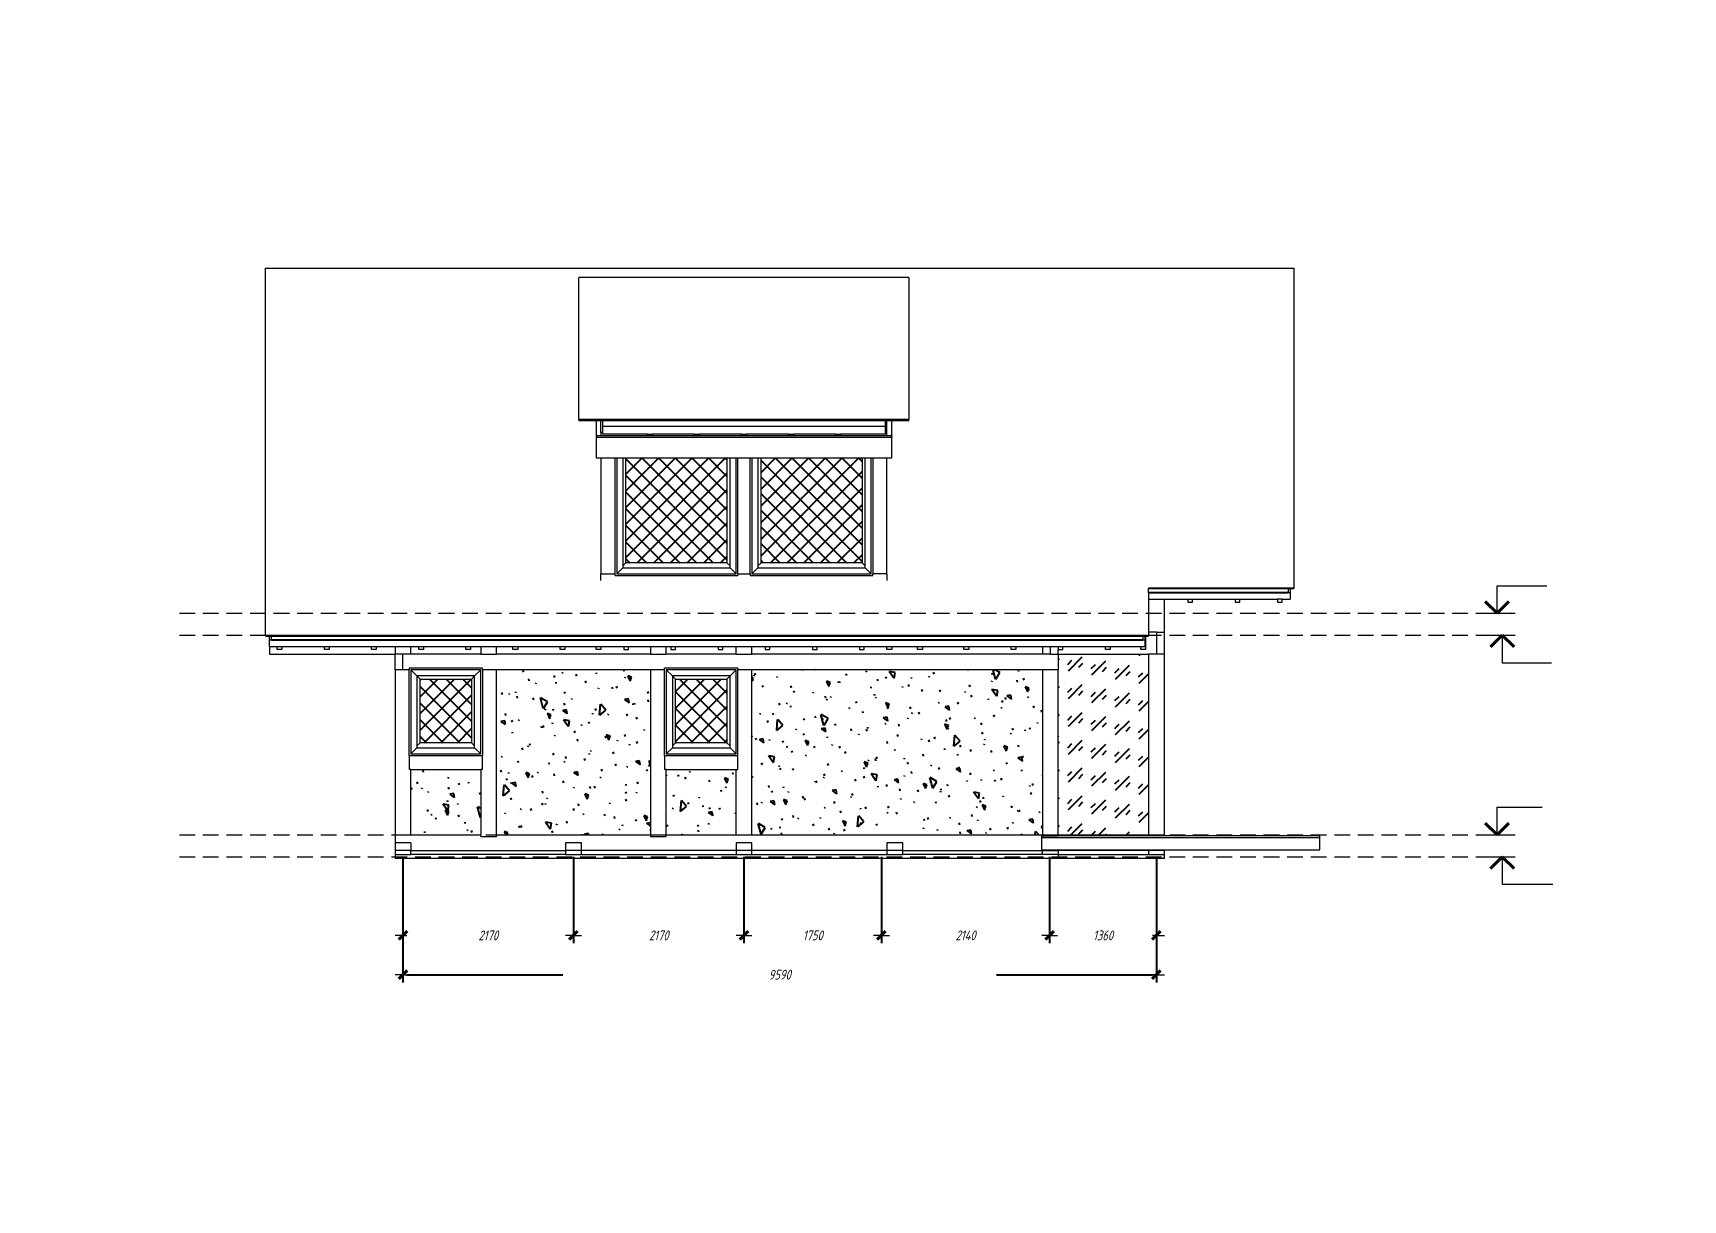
# Model space of a CAD drawing. Header units: millimetres. Extents: x 0 to 6720, y 0 to 297.
# Drawn here: x 2940 to 3360, y 0 to 297 of the extents above; entities that cross this region are included whole.
import ezdxf

# ---------------------------------------------------------------- set-up
doc = ezdxf.new("R2010")
doc.units = ezdxf.units.MM
for name, pattern in [('K5LT32768', [0]), ('K5LT_BASIC', [0]), ('K5LT_DASHED', [6, 4, -2]), ('K5LT_THIN', [0])]:
    doc.linetypes.add(name, pattern=pattern)
doc.layers.add('Системный слой', color=7, linetype='Continuous')
doc.styles.add('KDIMTEXTSTYLE', font='GOST_AU.SHX', dxfattribs={"width": 0.96, "oblique": 15, "height": 5})
doc.styles.add('KTEXTSTYLE', font='GOST_AU.SHX', dxfattribs={"width": 0.96, "height": 5})
doc.dimstyles.new('KDIMSTYLE (0.02)', dxfattribs={"dimtxt": 5, "dimasz": 1, "dimexe": 2, "dimexo": 0, "dimgap": 1, "dimtad": 1, "dimlfac": 50, "dimtxsty": 'KDIMTEXTSTYLE', "dimsah": 1, "dimcen": 0, "dimdle": 1, "dimadec": 0, "dimazin": 0, "dimtfac": 0.667, "dimtmove": 0, "dimatfit": 3, "dimfxl": 0, "dimtvp": 1, "dimtolj": 1, "dimtzin": 0, "dimarcsym": 0})

msp = doc.modelspace()

# ---------------------------------------------------------------- blocks, each defined once
blk = doc.blocks.new('U60')
at = {"layer": 'Системный слой', "color": 7, "linetype": 'K5LT32768', "lineweight": 18}
for p, q in [((2999.18, 237.18), (3260.98, 237.18)), ((2999.18, 143.69), (2999.18, 237.18)), ((3260.98, 237.18), (3260.98, 155.75)), ((3162.98, 234.78), (3078.98, 234.78)), ((3078.98, 198.7), (3078.98, 234.78)), ((3162.98, 234.78), (3162.98, 198.7)), ((3078.98, 198.7), (3162.98, 198.7)), ((3078.98, 198.7), (3078.98, 198.51)), ((3083.38, 198.51), (3078.98, 198.51)), ((3078.98, 198.51), (3078.98, 198.31)), ((3083.38, 198.31), (3078.98, 198.31)), ((3084.58, 198.51), (3083.38, 198.51)), ((3083.38, 198.31), (3083.38, 194.5)), ((3084.58, 198.31), (3083.38, 198.31)), ((3157.38, 198.51), (3084.58, 198.51)), ((3084.98, 198.31), (3084.58, 198.31)), ((3084.58, 195.34), (3084.58, 198.31)), ((3084.98, 198.31), (3084.98, 196.96)), ((3156.98, 198.31), (3084.98, 198.31)), ((3156.98, 196.96), (3156.98, 198.31)), ((3157.38, 198.31), (3156.98, 198.31)), ((3158.58, 198.51), (3157.38, 198.51)), ((3157.38, 195.34), (3157.38, 198.31)), ((3158.58, 198.31), (3157.38, 198.31)), ((3162.98, 198.51), (3158.58, 198.51)), ((3158.58, 194.5), (3158.58, 198.31)), ((3162.98, 198.31), (3158.58, 198.31)), ((3162.98, 198.51), (3162.98, 198.7)), ((3162.98, 198.31), (3162.98, 198.51)), ((3084.58, 194.5), (3083.38, 194.5)), ((3083.38, 194.5), (3083.38, 194.17)), ((3083.38, 194.17), (3158.58, 194.17)), ((3083.38, 194.17), (3083.38, 188.79)), ((3084.98, 195.34), (3084.58, 195.34)), ((3084.58, 195.34), (3084.58, 194.5)), ((3096.38, 194.5), (3084.58, 194.5)), ((3084.98, 196.96), (3156.98, 196.96)), ((3084.98, 196.96), (3084.98, 196.86)), ((3156.98, 196.86), (3084.98, 196.86)), ((3084.98, 196.86), (3084.98, 195.34)), ((3084.98, 195.34), (3084.98, 194.94)), ((3096.38, 194.94), (3084.98, 194.94)), ((3096.38, 194.5), (3096.38, 194.94)), ((3096.38, 194.94), (3097.58, 194.94)), ((3097.58, 194.5), (3096.38, 194.5)), ((3097.58, 194.94), (3097.58, 194.5)), ((3108.38, 194.94), (3097.58, 194.94)), ((3108.38, 194.5), (3097.58, 194.5)), ((3108.38, 194.5), (3108.38, 194.94)), ((3108.38, 194.94), (3109.58, 194.94)), ((3109.58, 194.5), (3108.38, 194.5)), ((3109.58, 194.94), (3109.58, 194.5)), ((3120.38, 194.94), (3109.58, 194.94)), ((3120.38, 194.5), (3109.58, 194.5)), ((3120.38, 194.5), (3120.38, 194.94)), ((3120.38, 194.94), (3121.58, 194.94)), ((3121.58, 194.5), (3120.38, 194.5)), ((3121.58, 194.94), (3121.58, 194.5)), ((3132.38, 194.94), (3121.58, 194.94)), ((3132.38, 194.5), (3121.58, 194.5)), ((3132.38, 194.5), (3132.38, 194.94)), ((3132.38, 194.94), (3133.58, 194.94)), ((3133.58, 194.5), (3132.38, 194.5)), ((3133.58, 194.94), (3133.58, 194.5)), ((3144.38, 194.94), (3133.58, 194.94)), ((3144.38, 194.5), (3133.58, 194.5)), ((3144.38, 194.5), (3144.38, 194.94)), ((3144.38, 194.94), (3145.58, 194.94)), ((3145.58, 194.5), (3144.38, 194.5)), ((3145.58, 194.94), (3145.58, 194.5)), ((3156.98, 194.94), (3145.58, 194.94)), ((3157.38, 194.5), (3145.58, 194.5)), ((3156.98, 196.86), (3156.98, 196.96)), ((3156.98, 195.34), (3156.98, 196.86)), ((3157.38, 195.34), (3156.98, 195.34)), ((3156.98, 194.94), (3156.98, 195.34)), ((3157.38, 194.5), (3157.38, 195.34)), ((3158.58, 194.5), (3157.38, 194.5)), ((3158.58, 194.5), (3158.58, 194.17)), ((3158.58, 188.79), (3158.58, 194.17)), ((3084.58, 188.79), (3083.38, 188.79)), ((3088.18, 188.79), (3084.58, 188.79)), ((3084.58, 188.79), (3084.58, 159.34)), ((3088.18, 159.34), (3088.18, 188.79)), ((3088.58, 188.79), (3088.18, 188.79)), ((3088.58, 188.79), (3088.58, 159.34)), ((3090.14, 188.79), (3088.58, 188.79)), ((3090.14, 188.79), (3090.14, 161.36)), ((3090.94, 188.79), (3090.14, 188.79)), ((3090.94, 162.16), (3090.94, 188.79)), ((3116.62, 188.79), (3090.94, 188.79)), ((3116.62, 188.79), (3116.62, 162.16)), ((3117.42, 188.79), (3116.62, 188.79)), ((3117.42, 161.36), (3117.42, 188.79)), ((3118.98, 188.79), (3117.42, 188.79)), ((3118.98, 159.34), (3118.98, 188.79)), ((3119.38, 188.79), (3118.98, 188.79)), ((3119.38, 159.34), (3119.38, 188.79)), ((3122.58, 188.79), (3119.38, 188.79)), ((3122.58, 159.34), (3122.58, 188.79)), ((3122.98, 188.79), (3122.58, 188.79)), ((3122.98, 188.79), (3122.98, 159.34)), ((3124.54, 188.79), (3122.98, 188.79)), ((3124.54, 188.79), (3124.54, 161.36)), ((3125.34, 188.79), (3124.54, 188.79)), ((3125.34, 162.16), (3125.34, 188.79)), ((3151.02, 188.79), (3125.34, 188.79)), ((3151.02, 188.79), (3151.02, 162.16)), ((3151.82, 188.79), (3151.02, 188.79)), ((3151.82, 161.36), (3151.82, 188.79)), ((3153.38, 188.79), (3151.82, 188.79)), ((3153.38, 159.34), (3153.38, 188.79)), ((3153.78, 188.79), (3153.38, 188.79)), ((3153.78, 188.79), (3153.78, 159.34)), ((3157.38, 188.79), (3153.78, 188.79)), ((3158.58, 188.79), (3157.38, 188.79)), ((3157.38, 159.34), (3157.38, 188.79)), ((3090.14, 160.9), (3088.58, 159.34)), ((3090.14, 161.36), (3090.94, 162.16)), ((3090.14, 161.36), (3090.14, 160.9)), ((3090.14, 160.9), (3117.42, 160.9)), ((3116.62, 162.16), (3090.94, 162.16)), ((3117.42, 161.36), (3116.62, 162.16)), ((3117.42, 160.9), (3117.42, 161.36)), ((3117.42, 160.9), (3118.98, 159.34)), ((3124.54, 160.9), (3122.98, 159.34)), ((3124.54, 161.36), (3125.34, 162.16)), ((3124.54, 161.36), (3124.54, 160.9)), ((3124.54, 160.9), (3151.82, 160.9)), ((3151.02, 162.16), (3125.34, 162.16)), ((3151.82, 161.36), (3151.02, 162.16)), ((3151.82, 160.9), (3151.82, 161.36)), ((3151.82, 160.9), (3153.38, 159.34)), ((3084.58, 157.7), (3084.58, 159.34)), ((3084.58, 159.34), (3088.18, 159.34)), ((3088.18, 158.94), (3088.18, 159.34)), ((3088.18, 158.94), (3119.38, 158.94)), ((3088.58, 159.34), (3118.98, 159.34)), ((3119.38, 159.34), (3122.58, 159.34)), ((3119.38, 159.34), (3119.38, 158.94)), ((3122.58, 159.34), (3122.58, 158.94)), ((3122.58, 158.94), (3153.78, 158.94)), ((3122.98, 159.34), (3153.38, 159.34)), ((3153.78, 158.94), (3153.78, 159.34)), ((3157.38, 159.34), (3153.78, 159.34)), ((3157.38, 159.34), (3157.38, 157.7)), ((3260.98, 155.75), (3223.98, 155.75)), ((3223.98, 155.75), (3223.98, 155.59)), ((3223.98, 155.59), (3259.48, 155.59)), ((3223.98, 154.64), (3223.98, 155.59)), ((3259.48, 155.59), (3259.48, 154.64)), ((3259.48, 155.59), (3259.98, 155.59)), ((3259.98, 155.59), (3259.98, 154.56)), ((3259.98, 155.59), (3260.98, 155.59)), ((3260.98, 155.75), (3260.98, 155.59)), ((3259.48, 154.64), (3223.98, 154.64)), ((3223.98, 154.56), (3223.98, 154.64)), ((3223.98, 154.56), (3223.98, 152.94)), ((3223.98, 154.56), (3259.48, 154.56)), ((3223.98, 152.94), (3223.98, 144.54)), ((3223.98, 152.94), (3227.98, 152.94)), ((3227.98, 144.54), (3227.98, 152.94)), ((3227.98, 152.94), (3233.98, 152.94)), ((3233.98, 152.94), (3235.18, 152.94)), ((3233.98, 152.94), (3233.98, 152.14)), ((3233.98, 152.14), (3235.18, 152.14)), ((3235.18, 152.14), (3235.18, 152.94)), ((3235.18, 152.94), (3245.98, 152.94)), ((3245.98, 152.94), (3247.18, 152.94)), ((3245.98, 152.94), (3245.98, 152.14)), ((3245.98, 152.14), (3247.18, 152.14)), ((3247.18, 152.14), (3247.18, 152.94)), ((3247.18, 152.94), (3256.78, 152.94)), ((3256.78, 152.94), (3256.78, 152.14)), ((3257.98, 152.94), (3256.78, 152.94)), ((3256.78, 152.14), (3257.98, 152.14)), ((3257.98, 152.14), (3257.98, 152.94)), ((3257.98, 152.94), (3259.98, 152.94)), ((3259.48, 154.64), (3259.48, 154.56)), ((3259.98, 154.56), (3259.48, 154.56)), ((3259.98, 154.56), (3259.98, 152.94)), ((2999.18, 143.53), (2999.18, 143.69)), ((3223.98, 143.69), (2999.18, 143.69)), ((2999.18, 143.53), (3000.18, 143.53)), ((3000.18, 142.5), (3000.18, 143.53)), ((3000.18, 143.53), (3000.68, 143.53)), ((3000.68, 142.58), (3000.68, 143.53)), ((3000.68, 143.53), (3222.48, 143.53)), ((3222.48, 143.53), (3222.48, 142.58)), ((3222.48, 143.53), (3222.98, 143.53)), ((3222.98, 143.53), (3222.98, 142.5)), ((3222.98, 143.53), (3223.18, 143.53)), ((3223.18, 143.53), (3223.18, 140.88)), ((3223.18, 143.53), (3223.98, 143.53)), ((3225.98, 144.54), (3223.98, 144.54)), ((3223.98, 144.54), (3223.98, 143.69)), ((3223.98, 143.69), (3223.98, 143.53)), ((3225.98, 144.54), (3225.98, 138.94)), ((3225.98, 144.54), (3227.98, 144.54)), ((3227.98, 138.94), (3227.98, 144.54)), ((3000.18, 140.88), (3000.18, 142.5)), ((3000.68, 142.5), (3000.18, 142.5)), ((3000.18, 140.88), (3002.18, 140.88)), ((3000.18, 140.88), (3000.18, 138.94)), ((3000.18, 138.94), (3032.18, 138.94)), ((3000.68, 142.5), (3000.68, 142.58)), ((3222.48, 142.58), (3000.68, 142.58)), ((3000.68, 142.5), (3222.48, 142.5)), ((3002.18, 140.88), (3003.38, 140.88)), ((3002.18, 140.08), (3002.18, 140.88)), ((3003.38, 140.08), (3002.18, 140.08)), ((3003.38, 140.88), (3003.38, 140.08)), ((3003.38, 140.88), (3014.18, 140.88)), ((3014.18, 140.88), (3015.38, 140.88)), ((3014.18, 140.08), (3014.18, 140.88)), ((3015.38, 140.08), (3014.18, 140.08)), ((3015.38, 140.88), (3015.38, 140.08)), ((3015.38, 140.88), (3026.18, 140.88)), ((3026.18, 140.88), (3027.38, 140.88)), ((3026.18, 140.08), (3026.18, 140.88)), ((3027.38, 140.08), (3026.18, 140.08)), ((3027.38, 140.88), (3027.38, 140.08)), ((3027.38, 140.88), (3032.18, 140.88)), ((3032.18, 140.88), (3032.18, 138.94)), ((3032.18, 140.88), (3036.18, 140.88)), ((3034.18, 138.94), (3032.18, 138.94)), ((3032.18, 134.94), (3032.18, 138.94)), ((3034.18, 134.94), (3034.18, 138.94)), ((3036.18, 138.94), (3034.18, 138.94)), ((3036.18, 138.94), (3036.18, 140.88)), ((3036.18, 140.88), (3038.18, 140.88)), ((3053.98, 138.94), (3036.18, 138.94)), ((3038.18, 140.88), (3039.38, 140.88)), ((3038.18, 140.08), (3038.18, 140.88)), ((3039.38, 140.08), (3038.18, 140.08)), ((3039.38, 140.88), (3039.38, 140.08)), ((3039.38, 140.88), (3050.18, 140.88)), ((3050.18, 140.88), (3051.38, 140.88)), ((3050.18, 140.08), (3050.18, 140.88)), ((3051.38, 140.08), (3050.18, 140.08)), ((3051.38, 140.88), (3051.38, 140.08)), ((3051.38, 140.88), (3053.98, 140.88)), ((3053.98, 140.88), (3053.98, 138.94)), ((3053.98, 140.88), (3057.98, 140.88)), ((3053.98, 138.94), (3057.98, 138.94)), ((3057.98, 138.94), (3057.98, 140.88)), ((3057.98, 140.88), (3062.18, 140.88)), ((3097.18, 138.94), (3057.98, 138.94)), ((3062.18, 140.88), (3063.38, 140.88)), ((3062.18, 140.08), (3062.18, 140.88)), ((3063.38, 140.08), (3062.18, 140.08)), ((3063.38, 140.88), (3063.38, 140.08)), ((3063.38, 140.88), (3074.18, 140.88)), ((3074.18, 140.08), (3074.18, 140.88)), ((3074.18, 140.88), (3075.38, 140.88)), ((3075.38, 140.08), (3074.18, 140.08)), ((3075.38, 140.88), (3075.38, 140.08)), ((3075.38, 140.88), (3083.38, 140.88)), ((3083.38, 140.88), (3084.58, 140.88)), ((3083.38, 140.08), (3083.38, 140.88)), ((3084.58, 140.08), (3083.38, 140.08)), ((3084.58, 140.88), (3084.58, 140.08)), ((3084.58, 140.88), (3090.38, 140.88)), ((3090.38, 140.88), (3091.58, 140.88)), ((3090.38, 140.88), (3090.38, 140.08)), ((3090.38, 140.08), (3091.58, 140.08)), ((3091.58, 140.08), (3091.58, 140.88)), ((3091.58, 140.88), (3097.18, 140.88)), ((3097.18, 140.88), (3097.18, 138.94)), ((3097.18, 140.88), (3101.18, 140.88)), ((3097.18, 138.94), (3101.18, 138.94)), ((3101.18, 138.94), (3101.18, 140.88)), ((3101.18, 140.88), (3102.38, 140.88)), ((3118.98, 138.94), (3101.18, 138.94)), ((3102.38, 140.88), (3103.58, 140.88)), ((3102.38, 140.88), (3102.38, 140.08)), ((3102.38, 140.08), (3103.58, 140.08)), ((3103.58, 140.08), (3103.58, 140.88)), ((3103.58, 140.88), (3114.38, 140.88)), ((3114.38, 140.88), (3115.58, 140.88)), ((3114.38, 140.88), (3114.38, 140.08)), ((3114.38, 140.08), (3115.58, 140.08)), ((3115.58, 140.08), (3115.58, 140.88)), ((3115.58, 140.88), (3118.98, 140.88)), ((3118.98, 138.94), (3118.98, 140.88)), ((3118.98, 140.88), (3122.98, 140.88)), ((3118.98, 138.94), (3122.98, 138.94)), ((3122.98, 138.94), (3122.98, 140.88)), ((3122.98, 140.88), (3126.38, 140.88)), ((3196.98, 138.94), (3122.98, 138.94)), ((3126.38, 140.88), (3127.58, 140.88)), ((3126.38, 140.88), (3126.38, 140.08)), ((3126.38, 140.08), (3127.58, 140.08)), ((3127.58, 140.08), (3127.58, 140.88)), ((3127.58, 140.88), (3138.38, 140.88)), ((3138.38, 140.88), (3139.58, 140.88)), ((3138.38, 140.88), (3138.38, 140.08)), ((3138.38, 140.08), (3139.58, 140.08)), ((3139.58, 140.08), (3139.58, 140.88)), ((3139.58, 140.88), (3150.38, 140.88)), ((3150.38, 140.88), (3151.58, 140.88)), ((3150.38, 140.88), (3150.38, 140.08)), ((3150.38, 140.08), (3151.58, 140.08)), ((3151.58, 140.08), (3151.58, 140.88)), ((3151.58, 140.88), (3157.38, 140.88)), ((3157.38, 140.88), (3158.58, 140.88)), ((3157.38, 140.08), (3157.38, 140.88)), ((3158.58, 140.08), (3157.38, 140.08)), ((3158.58, 140.88), (3158.58, 140.08)), ((3158.58, 140.88), (3165.18, 140.88)), ((3165.18, 140.88), (3166.38, 140.88)), ((3165.18, 140.08), (3165.18, 140.88)), ((3166.38, 140.08), (3165.18, 140.08)), ((3166.38, 140.88), (3166.38, 140.08)), ((3166.38, 140.88), (3176.98, 140.88)), ((3176.98, 140.88), (3178.18, 140.88)), ((3176.98, 140.08), (3176.98, 140.88)), ((3178.18, 140.08), (3176.98, 140.08)), ((3178.18, 140.88), (3178.18, 140.08)), ((3178.18, 140.88), (3188.98, 140.88)), ((3188.98, 140.88), (3190.18, 140.88)), ((3188.98, 140.08), (3188.98, 140.88)), ((3190.18, 140.08), (3188.98, 140.08)), ((3190.18, 140.88), (3190.18, 140.08)), ((3190.18, 140.88), (3196.98, 140.88)), ((3196.98, 140.88), (3196.98, 138.94)), ((3196.98, 140.88), (3198.98, 140.88)), ((3198.98, 138.94), (3196.98, 138.94)), ((3198.98, 138.94), (3198.98, 140.88)), ((3198.98, 140.88), (3200.98, 140.88)), ((3198.98, 138.94), (3200.98, 138.94)), ((3200.98, 140.88), (3202.18, 140.88)), ((3200.98, 140.88), (3200.98, 140.08)), ((3200.98, 140.08), (3202.18, 140.08)), ((3200.98, 138.94), (3200.98, 140.08)), ((3200.98, 138.94), (3200.98, 134.94)), ((3200.98, 138.94), (3223.98, 138.94)), ((3202.18, 140.08), (3202.18, 140.88)), ((3202.18, 140.88), (3212.98, 140.88)), ((3212.98, 140.88), (3214.18, 140.88)), ((3212.98, 140.08), (3212.98, 140.88)), ((3214.18, 140.08), (3212.98, 140.08)), ((3214.18, 140.88), (3214.18, 140.08)), ((3214.18, 140.88), (3221.98, 140.88)), ((3221.98, 140.08), (3221.98, 140.88)), ((3221.98, 140.88), (3222.98, 140.88)), ((3223.18, 140.08), (3221.98, 140.08)), ((3222.48, 142.58), (3222.48, 142.5)), ((3222.98, 142.5), (3222.48, 142.5)), ((3222.98, 142.5), (3222.98, 140.88)), ((3222.98, 140.88), (3223.18, 140.88)), ((3223.18, 140.88), (3223.18, 140.08)), ((3223.98, 138.94), (3223.98, 92.94)), ((3225.98, 138.94), (3223.98, 138.94)), ((3227.98, 138.94), (3225.98, 138.94)), ((3227.98, 92.94), (3227.98, 138.94)), ((3034.18, 134.94), (3032.18, 134.94)), ((3032.18, 134.94), (3032.18, 92.94)), ((3035.78, 134.94), (3034.18, 134.94)), ((3054.38, 135.34), (3035.78, 135.34)), ((3035.78, 135.34), (3035.78, 134.94)), ((3035.78, 113.14), (3035.78, 134.94)), ((3053.98, 134.94), (3036.18, 134.94)), ((3036.18, 134.94), (3036.18, 113.54)), ((3037.74, 133.38), (3036.18, 134.94)), ((3052.42, 133.38), (3053.98, 134.94)), ((3053.98, 113.54), (3053.98, 134.94)), ((3054.38, 134.94), (3054.38, 135.34)), ((3057.98, 134.94), (3054.38, 134.94)), ((3054.38, 134.94), (3054.38, 113.14)), ((3057.98, 92.94), (3057.98, 134.94)), ((3097.18, 134.94), (3057.98, 134.94)), ((3100.78, 134.94), (3097.18, 134.94)), ((3097.18, 134.94), (3097.18, 92.94)), ((3119.38, 135.34), (3100.78, 135.34)), ((3100.78, 134.94), (3100.78, 135.34)), ((3100.78, 113.14), (3100.78, 134.94)), ((3118.98, 134.94), (3101.18, 134.94)), ((3101.18, 134.94), (3101.18, 113.54)), ((3102.74, 133.38), (3101.18, 134.94)), ((3117.42, 133.38), (3118.98, 134.94)), ((3118.98, 113.54), (3118.98, 134.94)), ((3119.38, 135.34), (3119.38, 134.94)), ((3122.98, 134.94), (3119.38, 134.94)), ((3119.38, 113.14), (3119.38, 134.94)), ((3122.98, 92.94), (3122.98, 134.94)), ((3196.98, 134.94), (3122.98, 134.94)), ((3200.98, 134.94), (3196.98, 134.94)), ((3196.98, 134.94), (3196.98, 92.94)), ((3200.98, 92.94), (3200.98, 134.94)), ((3052.42, 133.38), (3037.74, 133.38)), ((3037.74, 133.38), (3038.54, 132.58)), ((3037.74, 133.38), (3037.74, 115.56)), ((3038.54, 116.36), (3038.54, 132.58)), ((3038.54, 132.58), (3051.62, 132.58)), ((3052.42, 133.38), (3051.62, 132.58)), ((3051.62, 132.58), (3051.62, 116.36)), ((3052.42, 115.56), (3052.42, 133.38)), ((3117.42, 133.38), (3102.74, 133.38)), ((3102.74, 133.38), (3103.54, 132.58)), ((3102.74, 133.38), (3102.74, 115.56)), ((3103.54, 116.36), (3103.54, 132.58)), ((3103.54, 132.58), (3116.62, 132.58)), ((3117.42, 133.38), (3116.62, 132.58)), ((3116.62, 132.58), (3116.62, 116.36)), ((3117.42, 115.56), (3117.42, 133.38)), ((3037.74, 115.1), (3036.18, 113.54)), ((3036.18, 113.54), (3053.98, 113.54)), ((3037.74, 115.56), (3038.54, 116.36)), ((3037.74, 115.56), (3037.74, 115.1)), ((3037.74, 115.1), (3052.42, 115.1)), ((3051.62, 116.36), (3038.54, 116.36)), ((3052.42, 115.56), (3051.62, 116.36)), ((3052.42, 115.1), (3052.42, 115.56)), ((3052.42, 115.1), (3053.98, 113.54)), ((3102.74, 115.1), (3101.18, 113.54)), ((3101.18, 113.54), (3118.98, 113.54)), ((3102.74, 115.56), (3103.54, 116.36)), ((3102.74, 115.56), (3102.74, 115.1)), ((3102.74, 115.1), (3117.42, 115.1)), ((3116.62, 116.36), (3103.54, 116.36)), ((3117.42, 115.56), (3116.62, 116.36)), ((3117.42, 115.1), (3117.42, 115.56)), ((3117.42, 115.1), (3118.98, 113.54)), ((3035.78, 113.14), (3054.38, 113.14)), ((3035.78, 113.14), (3035.78, 109.54)), ((3036.18, 109.54), (3035.78, 109.54)), ((3036.18, 92.94), (3036.18, 109.54)), ((3036.18, 109.54), (3053.98, 109.54)), ((3054.38, 109.54), (3053.98, 109.54)), ((3053.98, 109.54), (3053.98, 92.94)), ((3054.38, 109.54), (3054.38, 113.14)), ((3100.78, 113.14), (3119.38, 113.14)), ((3100.78, 113.14), (3100.78, 109.54)), ((3101.18, 109.54), (3100.78, 109.54)), ((3101.18, 92.94), (3101.18, 109.54)), ((3101.18, 109.54), (3118.98, 109.54)), ((3118.98, 92.94), (3118.98, 109.54)), ((3118.98, 109.54), (3119.38, 109.54)), ((3119.38, 109.54), (3119.38, 113.14)), ((3032.18, 92.94), (3036.18, 92.94)), ((3032.18, 92.94), (3032.18, 90.94)), ((3036.18, 92.94), (3053.98, 92.94)), ((3053.98, 92.54), (3053.98, 92.94)), ((3053.98, 92.54), (3057.98, 92.54)), ((3057.98, 92.94), (3097.18, 92.94)), ((3057.98, 92.94), (3057.98, 92.54)), ((3097.18, 92.94), (3097.18, 92.54)), ((3097.18, 92.54), (3101.18, 92.54)), ((3101.18, 92.54), (3101.18, 92.94)), ((3101.18, 92.94), (3118.98, 92.94)), ((3118.98, 92.94), (3122.98, 92.94)), ((3122.98, 92.94), (3196.98, 92.94)), ((3196.78, 92.14), (3196.78, 92.7)), ((3196.78, 92.7), (3200.98, 92.7)), ((3196.98, 92.94), (3200.98, 92.94)), ((3200.98, 92.94), (3223.98, 92.94)), ((3200.98, 92.7), (3200.98, 92.94)), ((3224.78, 92.7), (3200.98, 92.7)), ((3223.98, 92.94), (3224.78, 92.94)), ((3224.78, 92.7), (3224.78, 92.94)), ((3224.78, 92.94), (3227.98, 92.94)), ((3227.98, 92.7), (3224.78, 92.7)), ((3227.98, 92.7), (3227.98, 92.94)), ((3267.58, 92.7), (3227.98, 92.7)), ((3267.58, 92.14), (3267.58, 92.7)), ((3036.18, 90.94), (3032.18, 90.94)), ((3032.18, 90.94), (3032.18, 88.94)), ((3032.18, 88.94), (3032.18, 87.94)), ((3036.18, 88.94), (3032.18, 88.94)), ((3036.18, 90.94), (3036.18, 88.94)), ((3036.18, 87.94), (3036.18, 88.94)), ((3036.18, 88.94), (3075.58, 88.94)), ((3079.58, 90.94), (3075.58, 90.94)), ((3075.58, 90.94), (3075.58, 88.94)), ((3075.58, 88.94), (3075.58, 87.94)), ((3079.58, 88.94), (3075.58, 88.94)), ((3079.58, 88.94), (3079.58, 90.94)), ((3079.58, 87.94), (3079.58, 88.94)), ((3118.98, 88.94), (3079.58, 88.94)), ((3122.98, 90.94), (3118.98, 90.94)), ((3118.98, 90.94), (3118.98, 88.94)), ((3118.98, 88.94), (3118.98, 87.94)), ((3122.98, 88.94), (3118.98, 88.94)), ((3122.98, 88.94), (3122.98, 90.94)), ((3122.98, 87.94), (3122.98, 88.94)), ((3157.38, 88.94), (3122.98, 88.94)), ((3157.38, 90.94), (3157.38, 88.94)), ((3161.38, 90.94), (3157.38, 90.94)), ((3157.38, 88.94), (3157.38, 87.94)), ((3161.38, 88.94), (3157.38, 88.94)), ((3161.38, 88.94), (3161.38, 90.94)), ((3161.38, 87.94), (3161.38, 88.94)), ((3161.38, 88.94), (3196.98, 88.94)), ((3267.58, 92.14), (3196.78, 92.14)), ((3196.78, 89.14), (3196.78, 92.14)), ((3196.98, 89.14), (3196.78, 89.14)), ((3196.98, 89.14), (3196.98, 88.94)), ((3196.98, 89.14), (3200.98, 89.14)), ((3196.98, 88.94), (3200.98, 88.94)), ((3196.98, 87.94), (3196.98, 88.94)), ((3200.98, 88.94), (3200.98, 89.14)), ((3200.98, 89.14), (3223.98, 89.14)), ((3200.98, 88.94), (3200.98, 87.94)), ((3223.98, 88.94), (3200.98, 88.94)), ((3223.98, 89.14), (3223.98, 88.94)), ((3223.98, 89.14), (3227.98, 89.14)), ((3227.98, 88.94), (3223.98, 88.94)), ((3223.98, 88.94), (3223.98, 87.94)), ((3227.98, 89.14), (3267.58, 89.14)), ((3227.98, 88.94), (3227.98, 89.14)), ((3227.98, 87.94), (3227.98, 88.94)), ((3267.58, 89.14), (3267.58, 92.14)), ((3032.18, 87.94), (3032.18, 86.94)), ((3032.18, 87.94), (3036.18, 87.94)), ((3200.98, 86.94), (3032.18, 86.94)), ((3075.58, 87.94), (3036.18, 87.94)), ((3075.58, 87.94), (3079.58, 87.94)), ((3079.58, 87.94), (3118.98, 87.94)), ((3118.98, 87.94), (3122.98, 87.94)), ((3122.98, 87.94), (3157.38, 87.94)), ((3157.38, 87.94), (3161.38, 87.94)), ((3196.98, 87.94), (3161.38, 87.94)), ((3200.98, 87.94), (3196.98, 87.94)), ((3200.98, 87.94), (3200.98, 86.94)), ((3200.98, 87.94), (3223.98, 87.94)), ((3227.98, 86.94), (3200.98, 86.94)), ((3223.98, 87.94), (3227.98, 87.94)), ((3227.98, 86.94), (3227.98, 87.94))]:
    blk.add_line(p, q, dxfattribs=at)
blk = doc.blocks.new('U84')
at = {"layer": 'Системный слой', "color": 7, "linetype": 'K5LT_THIN', "lineweight": 18}
for p, q in [((3312.66, 92.94), (3312.66, 99.94)), ((3312.66, 99.94), (3324.19, 99.94)), ((3307.42, 92.94), (3314.66, 92.94))]:
    blk.add_line(p, q, dxfattribs=at)
at = {"layer": 'Системный слой', "color": 5, "linetype": 'K5LT_BASIC', "lineweight": 40}
for p, q in [((3309.66, 95.94), (3312.66, 92.94)), ((3312.66, 92.94), (3315.66, 95.94))]:
    blk.add_line(p, q, dxfattribs=at)
blk = doc.blocks.new('U85')
at = {"layer": 'Системный слой', "color": 7, "linetype": 'K5LT_THIN', "lineweight": 18}
for p, q in [((3310.07, 87.34), (3315.99, 87.34)), ((3313.99, 87.34), (3313.99, 80.34)), ((3313.99, 80.34), (3326.83, 80.34))]:
    blk.add_line(p, q, dxfattribs=at)
at = {"layer": 'Системный слой', "color": 5, "linetype": 'K5LT_BASIC', "lineweight": 40}
for p, q in [((3313.99, 87.34), (3310.99, 84.34)), ((3316.99, 84.34), (3313.99, 87.34))]:
    blk.add_line(p, q, dxfattribs=at)
blk = doc.blocks.new('U86')
at = {"layer": 'Системный слой', "color": 7, "linetype": 'K5LT_THIN', "lineweight": 18}
for p, q in [((3312.66, 149.34), (3312.66, 156.34)), ((3312.66, 156.34), (3325.38, 156.34)), ((3307.42, 149.34), (3314.66, 149.34))]:
    blk.add_line(p, q, dxfattribs=at)
at = {"layer": 'Системный слой', "color": 5, "linetype": 'K5LT_BASIC', "lineweight": 40}
for p, q in [((3309.66, 152.34), (3312.66, 149.34)), ((3312.66, 149.34), (3315.66, 152.34))]:
    blk.add_line(p, q, dxfattribs=at)
blk = doc.blocks.new('U87')
at = {"layer": 'Системный слой', "color": 7, "linetype": 'K5LT_THIN', "lineweight": 18}
for p, q in [((3310.07, 143.74), (3315.99, 143.74)), ((3313.99, 143.74), (3313.99, 136.74)), ((3313.99, 136.74), (3326.5, 136.74))]:
    blk.add_line(p, q, dxfattribs=at)
at = {"layer": 'Системный слой', "color": 5, "linetype": 'K5LT_BASIC', "lineweight": 40}
for p, q in [((3313.99, 143.74), (3310.99, 140.74)), ((3316.99, 140.74), (3313.99, 143.74))]:
    blk.add_line(p, q, dxfattribs=at)
blk = doc.blocks.new('U83')
at = {"layer": 'Системный слой', "color": 7, "linetype": 'K5LT_DASHED', "lineweight": 18}
for p, q in [((2977.25, 149.34), (3317.25, 149.34)), ((2977.25, 143.74), (3317.25, 143.74)), ((2977.25, 92.94), (3317.25, 92.94)), ((2977.25, 87.34), (3317.25, 87.34))]:
    blk.add_line(p, q, dxfattribs=at)
at = {"layer": 'Системный слой'}
for name in ['U86', 'U87', 'U84', 'U85']:
    blk.add_blockref(name, (0, 0), dxfattribs=at)
blk = doc.blocks.new('KDIMARROW_03')
at = {"layer": 'Системный слой', "color": 0, "linetype": 'K5LT_BASIC', "lineweight": 40}
blk.add_line((-1.06, -1.06), (1.06, 1.06), dxfattribs=at)
at = {"layer": 'Системный слой', "color": 0, "linetype": 'K5LT_THIN', "lineweight": 18}
for q in [(-1, 0), (2, 0)]:
    blk.add_line((0, 0), q, dxfattribs=at)

# ---------------------------------------------------------------- dimensions: what is measured, and where the dimension line sits
at = {"layer": 'Системный слой', "color": 7}
for base, p1, p2, location in [((3077.58, 67.34244), (3034.18, 87.34244), (3077.58, 87.34244), (3055.88, 67.34244)), ((3225.98, 57.34244), (3034.18, 87.34244), (3225.98, 87.34244), (3130.08, 57.34244)), ((3120.98, 67.34244), (3077.58, 87.34244), (3120.98, 87.34244), (3099.28, 67.34244)), ((3155.98, 67.34244), (3120.98, 87.34244), (3155.98, 87.34244), (3138.48, 67.34244)), ((3198.78, 67.34244), (3155.98, 87.34244), (3198.78, 87.34244), (3177.38, 67.34244)), ((3225.98, 67.34244), (3198.78, 87.34244), (3225.98, 87.34244), (3212.38, 67.34244))]:
    msp.add_linear_dim(base=base, p1=p1, p2=p2, location=location, dimstyle='KDIMSTYLE (0.02)', override={"dimexo": 0, "dimpost": '\\H2.5;\\W0.965;\\Q15;<>', "dimblk1": 'KDIMARROW_03', "dimblk2": 'KDIMARROW_03', "dimse1": 0, "dimse2": 0, "dimclrt": 7, "dimtolj": 1}, dxfattribs=at).render()

# ---------------------------------------------------------------- hatches: boundary and pattern name
at = {"layer": 'Системный слой'}
h = msp.add_hatch(dxfattribs=at)
h.set_pattern_fill('', angle=45, style=0, pattern_type=0)
h.set_pattern_definition([(45, (0, 0), (-2.1213203, 2.1213203), []), (135, (0, 0), (-2.1213203, -2.1213203), [])])
h.paths.add_polyline_path([(3038.54, 116.36244), (3051.62, 116.36244), (3051.62, 132.58244), (3038.54, 132.58244)])
h.paths.add_polyline_path([(3103.54, 132.58244), (3103.54, 116.36244), (3116.62, 116.36244), (3116.62, 132.58244)])
h.paths.add_polyline_path([(3090.94, 162.16244), (3116.62, 162.16244), (3116.62, 188.786), (3090.94, 188.786)])
h.paths.add_polyline_path([(3125.34, 162.16244), (3151.02, 162.16244), (3151.02, 188.786), (3125.34, 188.786)])
h = msp.add_hatch(dxfattribs=at)
h.set_pattern_fill('', angle=45, style=0, pattern_type=0)
h.set_pattern_definition([(45, (0, 0), (4e-16, 7.071068), [5, -3.5]), (45, (2.6517, 0.884), (4e-16, 7.071068), [1.5, -7]), (45, (-0.177, 1.591), (4e-16, 7.071068), [1.5, -7])])
h.paths.add_polyline_path([(3223.98, 92.94244), (3223.98, 138.94244), (3200.98, 138.94244), (3200.98, 134.94244), (3200.98, 92.94244)])
h = msp.add_hatch(dxfattribs=at)
h.set_pattern_fill('', angle=40, style=0, pattern_type=0)
h.set_pattern_definition([(40, (7.66, 6.428), (-20.5692, 24.51342), [2, -30]), (130, (9.193, 7.713), (-24.51342, -20.5692), [2, -30]), (85, (7.66, 6.428), (-20.56883, 24.51297), [2.828, -42.426]), (60, (9.193, 7.713), (-27.7128, 16), [2, -30]), (150, (10.192, 9.445), (-16, -27.7128), [2, -30]), (105, (9.193, 7.713), (-27.7123, 15.9997), [2.828, -42.426]), (80, (16.853, 14.141), (-26.0974, 4.60168), [1.5, -25]), (170, (17.114, 15.618), (-4.60168, -26.0974), [1.5, -25]), (125, (16.853, 14.141), (-26.09695, 4.6016), [2.121, -35.355]), (100, (-18.796, -15.771), (-15.756924, -2.77837), [1, -15]), (190, (-18.97, -14.787), (2.77837, -15.756924), [1, -15]), (145, (-18.796, -15.771), (-15.75733, -2.778442), [1.414, -21.213]), (70, (1.233, 14.088), (-15.03508, 5.47232), [1, -15]), (160, (1.575, 15.028), (-5.47232, -15.03508), [1, -15]), (115, (1.233, 14.088), (-15.03547, 5.472463), [1.414, -21.213]), (85, (0, 0), (-9.351857, 7.84492), [0.3, -10]), (65, (0, 0), (-2.418448, 6.64463), [0.3, -10]), (105, (0, 0), (-6.1930747, 7.6580563), [0.5, -12]), (110, (0, 0), (-7.945929, 1.36463), [0.5, -7])])
h.paths.add_polyline_path([(3122.98, 92.94244), (3196.98, 92.94244), (3196.98, 134.94244), (3122.98, 134.94244)])
h.paths.add_polyline_path([(3097.18, 92.94244), (3097.18, 134.94244), (3057.98, 134.94244), (3057.98, 92.94244)])
h.paths.add_polyline_path([(3118.98, 109.54244), (3101.18, 109.54244), (3101.18, 92.94244), (3118.98, 92.94244)])
h.paths.add_polyline_path([(3053.98, 109.54244), (3036.18, 109.54244), (3036.18, 92.94244), (3053.98, 92.94244)])

# ---------------------------------------------------------------- block references
for name in ['U60', 'U83']:
    msp.add_blockref(name, (0, 0), dxfattribs=at)

msp.set_redraw_order([(e.dxf.handle, doc.entitydb.next_handle()) for e in msp.query("TEXT MTEXT ATTDEF DIMENSION ARC_DIMENSION")])  # texts and dimensions are drawn at this point

doc.saveas('drawing.dxf')
